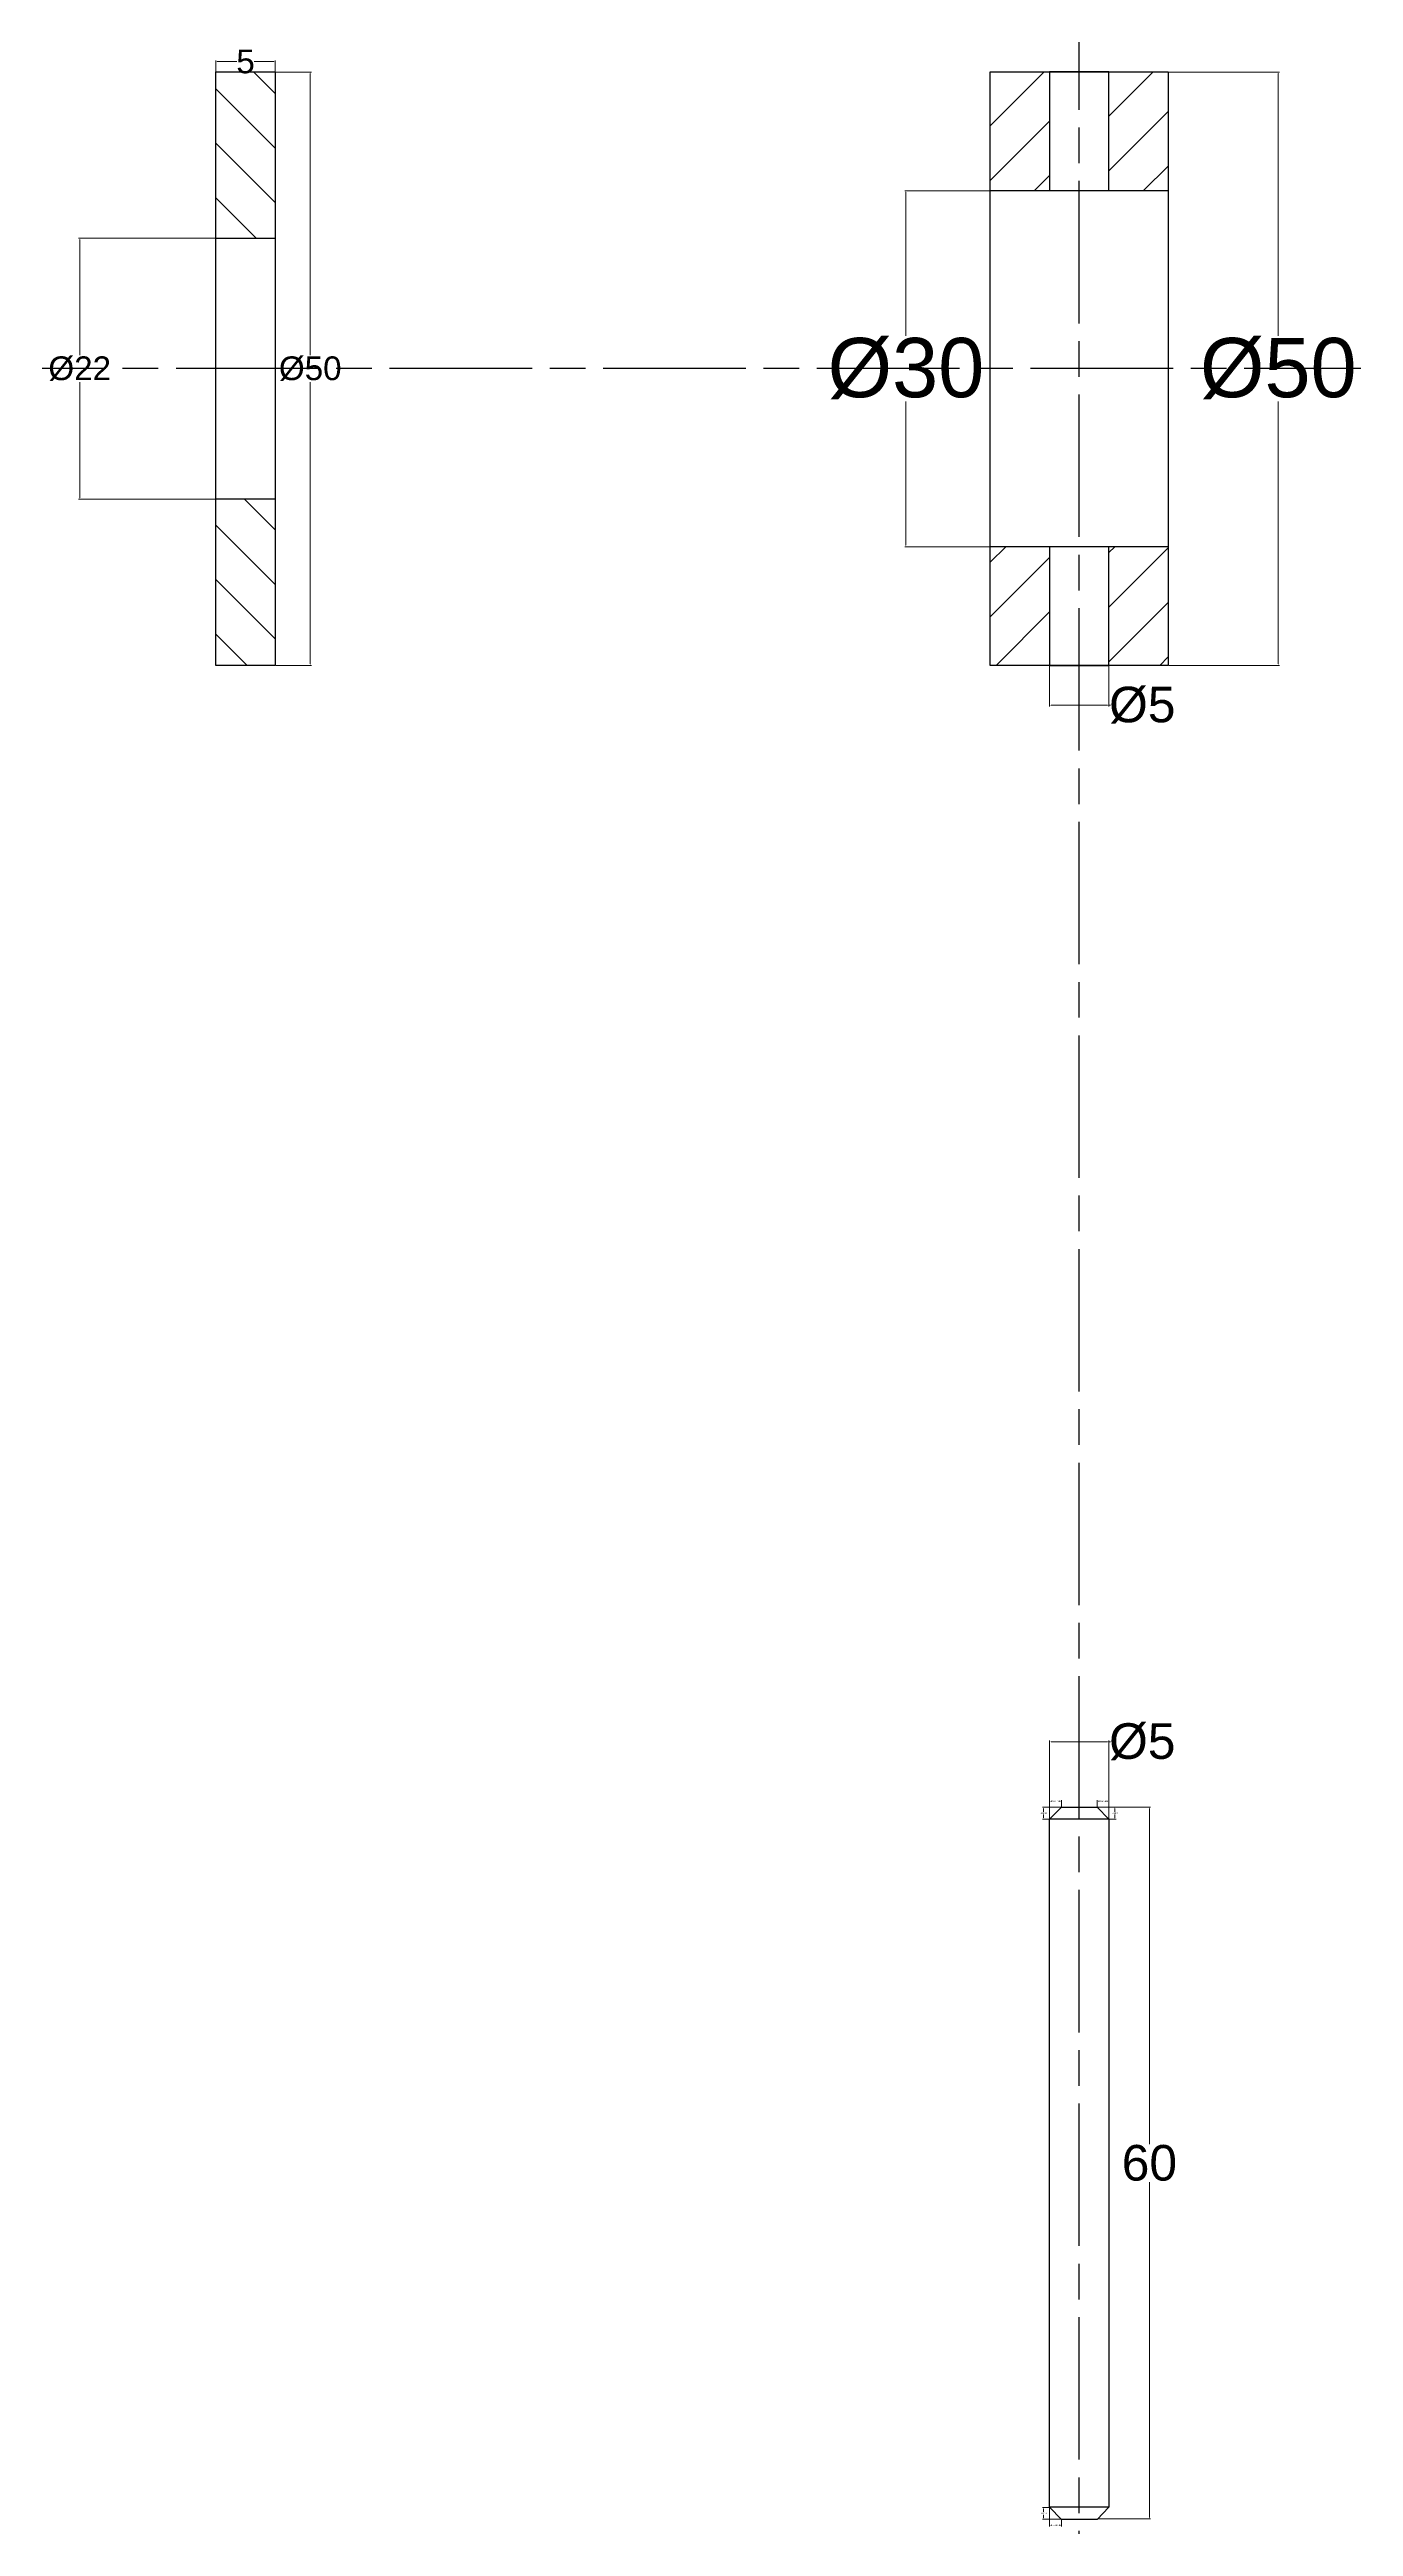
# Model space of a CAD drawing. Header units: inches. Extents: x -831 to 562, y -423 to 205.
# Drawn here: x -317.1 to -207.2, y -21.8 to 186.9 of the extents above; entities that cross this region are included whole.
import ezdxf

# ---------------------------------------------------------------- set-up
doc = ezdxf.new("R2010")
doc.units = ezdxf.units.IN
doc.header["$MEASUREMENT"] = 0
doc.linetypes.add('AM_ISO08W050', pattern=[18, 12, -1.5, 3, -1.5])
doc.layers.add('AM_5', color=3, linetype='Continuous', lineweight=15)
doc.styles.get("Standard").update_dxf_attribs({"font": 'arial.ttf'})
doc.dimstyles.new('AM_ANSI$0', dxfattribs={"dimtxt": 0.12, "dimasz": 0.12, "dimexe": 0.1, "dimexo": 0.05, "dimgap": 0.06, "dimtad": 0, "dimtih": 1, "dimtoh": 1, "dimdec": 4, "dimzin": 7, "dimdsep": 46, "dimtxsty": 'Standard', "dimcen": 0, "dimclrd": 256, "dimclre": 256, "dimclrt": 2, "dimadec": 0, "dimazin": 2, "dimtp": 0.1, "dimtm": 0.1, "dimtfac": 0.71, "dimtdec": 4, "dimtofl": 0, "dimtmove": 0, "dimatfit": 3, "dimfxl": 1, "dimtolj": 1, "dimtzin": 7, "dimlwd": -1, "dimlwe": -1, "dimarcsym": 1})

# ---------------------------------------------------------------- blocks, each defined once
blk = doc.blocks.new('*D5')
at = {"layer": 'AM_5', "linetype": 'ByBlock', "transparency": 16777216}
for p, q in [((-232.82, -20.28), (-232.82, -21.84)), ((-232.7, -21.74), (-232.62, -21.74)), ((-231.94, -21.74), (-232.02, -21.74)), ((-231.82, -21.29), (-231.82, -21.84))]:
    blk.add_line(p, q, dxfattribs=at)
at = {"layer": 'AM_5', "transparency": 16777216}
for points in [[(-232.7, -21.72), (-232.7, -21.76), (-232.82, -21.74)], [(-231.94, -21.72), (-231.94, -21.76), (-231.82, -21.74)]]:
    blk.add_solid(points, dxfattribs=at)
at = {"layer": 'Defpoints', "color": 0, "transparency": 16777216}
for p in [(-232.82, -20.23), (-231.82, -21.24), (-231.82, -21.74)]:
    blk.add_point(p, dxfattribs=at)
at = {"layer": 'AM_5', "color": 2, "transparency": 16777216, "insert": (-232.32, -21.74), "char_height": 0.12, "attachment_point": 5}
blk.add_mtext('\\A1;1.0000', dxfattribs=at)
blk = doc.blocks.new('*D6')
at = {"layer": 'AM_5', "linetype": 'ByBlock', "transparency": 16777216}
for p, q in [((-232.87, -20.23), (-233.42, -20.23)), ((-233.32, -20.35), (-233.32, -20.61)), ((-233.32, -21.12), (-233.32, -20.86)), ((-231.87, -21.24), (-233.42, -21.24))]:
    blk.add_line(p, q, dxfattribs=at)
at = {"layer": 'AM_5', "transparency": 16777216}
for points in [[(-233.34, -20.35), (-233.3, -20.35), (-233.32, -20.23)], [(-233.34, -21.12), (-233.3, -21.12), (-233.32, -21.24)]]:
    blk.add_solid(points, dxfattribs=at)
at = {"layer": 'Defpoints', "color": 0, "transparency": 16777216}
for p in [(-233.32, -20.23), (-232.82, -20.23), (-231.82, -21.24)]:
    blk.add_point(p, dxfattribs=at)
at = {"layer": 'AM_5', "color": 2, "transparency": 16777216, "insert": (-233.32, -20.74), "char_height": 0.12, "attachment_point": 5}
blk.add_mtext('\\A1;1.0121', dxfattribs=at)
blk = doc.blocks.new('*D9')
at = {"layer": 'AM_5', "linetype": 'ByBlock', "transparency": 16777216}
for p, q in [((-231.86, 38.76), (-233.42, 38.76)), ((-232.87, 37.76), (-233.42, 37.76)), ((-233.32, 38.64), (-233.32, 38.38)), ((-233.32, 37.88), (-233.32, 38.14))]:
    blk.add_line(p, q, dxfattribs=at)
at = {"layer": 'AM_5', "transparency": 16777216}
for points in [[(-233.34, 38.64), (-233.3, 38.64), (-233.32, 38.76)], [(-233.34, 37.88), (-233.3, 37.88), (-233.32, 37.76)]]:
    blk.add_solid(points, dxfattribs=at)
at = {"layer": 'Defpoints', "color": 0, "transparency": 16777216}
for p in [(-233.32, 37.76), (-232.82, 37.76), (-231.81, 38.76)]:
    blk.add_point(p, dxfattribs=at)
at = {"layer": 'AM_5', "color": 2, "transparency": 16777216, "insert": (-233.32, 38.26), "char_height": 0.12, "attachment_point": 5}
blk.add_mtext('\\A1;1.0000', dxfattribs=at)
blk = doc.blocks.new('*D10')
at = {"layer": 'AM_5', "linetype": 'ByBlock', "transparency": 16777216}
for p, q in [((-232.82, 37.81), (-232.82, 39.36)), ((-232.7, 39.26), (-232.61, 39.26)), ((-231.93, 39.26), (-232.02, 39.26)), ((-231.81, 38.81), (-231.81, 39.36))]:
    blk.add_line(p, q, dxfattribs=at)
at = {"layer": 'AM_5', "transparency": 16777216}
for points in [[(-232.7, 39.28), (-232.7, 39.24), (-232.82, 39.26)], [(-231.93, 39.28), (-231.93, 39.24), (-231.81, 39.26)]]:
    blk.add_solid(points, dxfattribs=at)
at = {"layer": 'Defpoints', "color": 0, "transparency": 16777216}
for p in [(-232.82, 37.76), (-231.81, 39.26), (-231.81, 38.76)]:
    blk.add_point(p, dxfattribs=at)
at = {"layer": 'AM_5', "color": 2, "transparency": 16777216, "insert": (-232.31, 39.26), "char_height": 0.12, "attachment_point": 5}
blk.add_mtext('\\A1;1.0121', dxfattribs=at)
blk = doc.blocks.new('*D11')
at = {"layer": 'AM_5', "linetype": 'ByBlock', "transparency": 16777216}
for p, q in [((-228.82, 38.81), (-228.82, 39.36)), ((-228.7, 39.26), (-228.62, 39.26)), ((-227.94, 39.26), (-228.02, 39.26)), ((-227.82, 37.81), (-227.82, 39.36))]:
    blk.add_line(p, q, dxfattribs=at)
at = {"layer": 'AM_5', "transparency": 16777216}
for points in [[(-228.7, 39.28), (-228.7, 39.24), (-228.82, 39.26)], [(-227.94, 39.28), (-227.94, 39.24), (-227.82, 39.26)]]:
    blk.add_solid(points, dxfattribs=at)
at = {"layer": 'Defpoints', "color": 0, "transparency": 16777216}
for p in [(-228.82, 39.26), (-228.82, 38.76), (-227.82, 37.76)]:
    blk.add_point(p, dxfattribs=at)
at = {"layer": 'AM_5', "color": 2, "transparency": 16777216, "insert": (-228.32, 39.26), "char_height": 0.12, "attachment_point": 5}
blk.add_mtext('\\A1;1.0000', dxfattribs=at)
blk = doc.blocks.new('*D12')
at = {"layer": 'AM_5', "linetype": 'ByBlock', "transparency": 16777216}
for p, q in [((-228.77, 38.76), (-227.22, 38.76)), ((-227.77, 37.76), (-227.22, 37.76)), ((-227.32, 38.64), (-227.32, 38.38)), ((-227.32, 37.88), (-227.32, 38.14))]:
    blk.add_line(p, q, dxfattribs=at)
at = {"layer": 'AM_5', "transparency": 16777216}
for points in [[(-227.34, 38.64), (-227.3, 38.64), (-227.32, 38.76)], [(-227.34, 37.88), (-227.3, 37.88), (-227.32, 37.76)]]:
    blk.add_solid(points, dxfattribs=at)
at = {"layer": 'Defpoints', "color": 0, "transparency": 16777216}
for p in [(-228.82, 38.76), (-227.82, 37.76), (-227.32, 37.76)]:
    blk.add_point(p, dxfattribs=at)
at = {"layer": 'AM_5', "color": 2, "transparency": 16777216, "insert": (-227.32, 38.26), "char_height": 0.12, "attachment_point": 5}
blk.add_mtext('\\A1;1.0000', dxfattribs=at)
blk = doc.blocks.new('*D57')
at = {"layer": 'AM_5', "linetype": 'ByBlock', "transparency": 16777216}
for p, q in [((-222.77, 184.97), (-213.45, 184.97)), ((-213.55, 184.85), (-213.55, 162.73)), ((-213.55, 135.09), (-213.55, 157.22)), ((-222.77, 134.97), (-213.45, 134.97))]:
    blk.add_line(p, q, dxfattribs=at)
at = {"layer": 'AM_5', "transparency": 16777216}
for points in [[(-213.57, 184.85), (-213.53, 184.85), (-213.55, 184.97)], [(-213.57, 135.09), (-213.53, 135.09), (-213.55, 134.97)]]:
    blk.add_solid(points, dxfattribs=at)
at = {"layer": 'Defpoints', "color": 0, "transparency": 16777216}
for p in [(-222.82, 184.97), (-222.82, 134.97), (-213.55, 134.97)]:
    blk.add_point(p, dxfattribs=at)
at = {"layer": 'AM_5', "color": 2, "transparency": 16777216, "insert": (-213.55, 159.97), "char_height": 0.12, "attachment_point": 5}
blk.add_mtext('\\A1;{\\H5;%%C50}', dxfattribs=at)
blk = doc.blocks.new('*D58')
at = {"layer": 'AM_5', "linetype": 'ByBlock', "transparency": 16777216}
for p, q in [((-237.87, 174.97), (-245.02, 174.97)), ((-244.92, 174.85), (-244.92, 162.73)), ((-244.92, 145.09), (-244.92, 157.22)), ((-237.87, 144.97), (-245.02, 144.97))]:
    blk.add_line(p, q, dxfattribs=at)
at = {"layer": 'AM_5', "transparency": 16777216}
for points in [[(-244.94, 174.85), (-244.9, 174.85), (-244.92, 174.97)], [(-244.94, 145.09), (-244.9, 145.09), (-244.92, 144.97)]]:
    blk.add_solid(points, dxfattribs=at)
at = {"layer": 'Defpoints', "color": 0, "transparency": 16777216}
for p in [(-237.82, 174.97), (-244.92, 144.97), (-237.82, 144.97)]:
    blk.add_point(p, dxfattribs=at)
at = {"layer": 'AM_5', "color": 2, "transparency": 16777216, "insert": (-244.92, 159.97), "char_height": 0.12, "attachment_point": 5}
blk.add_mtext('\\A1;{\\H5;%%C30}', dxfattribs=at)
blk = doc.blocks.new('*D59')
at = {"layer": 'AM_5', "linetype": 'ByBlock', "transparency": 16777216}
for p, q in [((-232.82, 134.92), (-232.82, 131.52)), ((-227.82, 134.92), (-227.82, 131.52)), ((-232.7, 131.62), (-227.94, 131.62)), ((-227.82, 131.62), (-227.7, 131.62))]:
    blk.add_line(p, q, dxfattribs=at)
at = {"layer": 'AM_5', "transparency": 16777216}
for points in [[(-232.7, 131.64), (-232.7, 131.6), (-232.82, 131.62)], [(-227.94, 131.64), (-227.94, 131.6), (-227.82, 131.62)]]:
    blk.add_solid(points, dxfattribs=at)
at = {"layer": 'Defpoints', "color": 0, "transparency": 16777216}
for p in [(-232.82, 134.97), (-227.82, 134.97), (-227.82, 131.62)]:
    blk.add_point(p, dxfattribs=at)
at = {"layer": 'AM_5', "color": 2, "transparency": 16777216, "insert": (-225.01, 131.62), "char_height": 0.12, "attachment_point": 5}
blk.add_mtext('\\A1;{\\H3;%%C5}', dxfattribs=at)
blk = doc.blocks.new('*D77')
at = {"layer": 'AM_5', "linetype": 'ByBlock', "transparency": 16777216}
for p, q in [((-232.82, 37.81), (-232.82, 44.38)), ((-232.7, 44.28), (-227.94, 44.28)), ((-227.82, 37.81), (-227.82, 44.38)), ((-227.82, 44.28), (-227.7, 44.28))]:
    blk.add_line(p, q, dxfattribs=at)
at = {"layer": 'AM_5', "transparency": 16777216}
for points in [[(-232.7, 44.3), (-232.7, 44.26), (-232.82, 44.28)], [(-227.94, 44.3), (-227.94, 44.26), (-227.82, 44.28)]]:
    blk.add_solid(points, dxfattribs=at)
at = {"layer": 'Defpoints', "color": 0, "transparency": 16777216}
for p in [(-227.82, 44.28), (-232.82, 37.76), (-227.82, 37.76)]:
    blk.add_point(p, dxfattribs=at)
at = {"layer": 'AM_5', "color": 2, "transparency": 16777216, "insert": (-225.01, 44.28), "char_height": 0.12, "attachment_point": 5}
blk.add_mtext('\\A1;{\\H3;%%C5}', dxfattribs=at)
blk = doc.blocks.new('*D78')
at = {"layer": 'AM_5', "linetype": 'ByBlock', "transparency": 16777216}
for p, q in [((-228.77, 38.76), (-224.31, 38.76)), ((-224.41, 38.64), (-224.41, 10.37)), ((-224.41, -21.09), (-224.41, 7.18)), ((-228.74, -21.21), (-224.31, -21.21))]:
    blk.add_line(p, q, dxfattribs=at)
at = {"layer": 'AM_5', "transparency": 16777216}
for points in [[(-224.43, 38.64), (-224.39, 38.64), (-224.41, 38.76)], [(-224.43, -21.09), (-224.39, -21.09), (-224.41, -21.21)]]:
    blk.add_solid(points, dxfattribs=at)
at = {"layer": 'Defpoints', "color": 0, "transparency": 16777216}
for p in [(-228.82, 38.76), (-228.79, -21.21), (-224.41, -21.21)]:
    blk.add_point(p, dxfattribs=at)
at = {"layer": 'AM_5', "color": 2, "transparency": 16777216, "insert": (-224.41, 8.78), "char_height": 0.12, "attachment_point": 5}
blk.add_mtext('\\A1;{\\H3;60}', dxfattribs=at)
blk = doc.blocks.new('*D60')
at = {"layer": 'AM_5', "linetype": 'ByBlock', "transparency": 16777216}
for p, q in [((-298.01, 184.97), (-295.01, 184.97)), ((-295.11, 184.85), (-295.11, 161.11)), ((-295.11, 135.09), (-295.11, 158.84)), ((-298.01, 134.97), (-295.01, 134.97))]:
    blk.add_line(p, q, dxfattribs=at)
at = {"layer": 'AM_5', "transparency": 16777216}
for points in [[(-295.13, 184.85), (-295.09, 184.85), (-295.11, 184.97)], [(-295.13, 135.09), (-295.09, 135.09), (-295.11, 134.97)]]:
    blk.add_solid(points, dxfattribs=at)
at = {"layer": 'Defpoints', "color": 0, "transparency": 16777216}
for p in [(-298.06, 184.97), (-298.06, 134.97), (-295.11, 134.97)]:
    blk.add_point(p, dxfattribs=at)
at = {"layer": 'AM_5', "color": 2, "transparency": 16777216, "insert": (-295.11, 159.97), "char_height": 0.12, "attachment_point": 5}
blk.add_mtext('\\A1;{\\H2;%%C50}', dxfattribs=at)
blk = doc.blocks.new('*D61')
at = {"layer": 'AM_5', "linetype": 'ByBlock', "transparency": 16777216}
for p, q in [((-303.11, 170.97), (-314.63, 170.97)), ((-314.53, 170.85), (-314.53, 161.11)), ((-314.53, 149.09), (-314.53, 158.84)), ((-303.11, 148.97), (-314.63, 148.97))]:
    blk.add_line(p, q, dxfattribs=at)
at = {"layer": 'AM_5', "transparency": 16777216}
for points in [[(-314.55, 170.85), (-314.51, 170.85), (-314.53, 170.97)], [(-314.55, 149.09), (-314.51, 149.09), (-314.53, 148.97)]]:
    blk.add_solid(points, dxfattribs=at)
at = {"layer": 'Defpoints', "color": 0, "transparency": 16777216}
for p in [(-314.53, 170.97), (-303.06, 170.97), (-303.06, 148.97)]:
    blk.add_point(p, dxfattribs=at)
at = {"layer": 'AM_5', "color": 2, "transparency": 16777216, "insert": (-314.53, 159.97), "char_height": 0.12, "attachment_point": 5}
blk.add_mtext('\\A1;{\\H2;%%C22}', dxfattribs=at)
blk = doc.blocks.new('*D65')
at = {"layer": 'AM_5', "linetype": 'ByBlock', "transparency": 16777216}
for p, q in [((-303.06, 185.02), (-303.06, 185.95)), ((-302.94, 185.85), (-301.28, 185.85)), ((-298.18, 185.85), (-299.84, 185.85)), ((-298.06, 185.02), (-298.06, 185.95))]:
    blk.add_line(p, q, dxfattribs=at)
at = {"layer": 'AM_5', "transparency": 16777216}
for points in [[(-302.94, 185.87), (-302.94, 185.83), (-303.06, 185.85)], [(-298.18, 185.87), (-298.18, 185.83), (-298.06, 185.85)]]:
    blk.add_solid(points, dxfattribs=at)
at = {"layer": 'Defpoints', "color": 0, "transparency": 16777216}
for p in [(-303.06, 185.85), (-303.06, 184.97), (-298.06, 184.97)]:
    blk.add_point(p, dxfattribs=at)
at = {"layer": 'AM_5', "color": 2, "transparency": 16777216, "insert": (-300.56, 185.85), "char_height": 0.12, "attachment_point": 5}
blk.add_mtext('\\A1;{\\H2;5}', dxfattribs=at)

msp = doc.modelspace()

# ---------------------------------------------------------------- hatches: boundary and pattern name
h = msp.add_hatch()
h.set_pattern_fill('ANSI31', color=256, scale=26, angle=90)
h.paths.add_polyline_path([(-298.06156, 184.97468), (-303.06156, 184.97468), (-303.06156, 170.97468), (-298.06156, 170.97468)])
h.paths.add_polyline_path([(-298.06156, 148.97468), (-303.06156, 148.97468), (-303.06156, 134.97468), (-298.06156, 134.97468)])
h = msp.add_hatch()
h.set_pattern_fill('ANSI31', color=256, scale=26)
h.paths.add_polyline_path([(-222.82041, 144.97468), (-227.82041, 144.97468), (-227.82041, 134.97468), (-222.82041, 134.97468)])
h.paths.add_polyline_path([(-232.82041, 144.97468), (-237.82041, 144.97468), (-237.82041, 134.97468), (-232.82041, 134.97468)])
h.paths.add_polyline_path([(-222.82041, 184.97468), (-227.82041, 184.97468), (-227.82041, 174.97468), (-222.82041, 174.97468)])
h.paths.add_polyline_path([(-232.82041, 184.97468), (-237.82041, 184.97468), (-237.82041, 174.97468), (-232.82041, 174.97468)])

# ---------------------------------------------------------------- linework, layer by layer
for p, q in [((-227.82041, 37.75842), (-232.82041, 37.75842)), ((-227.82041, -20.22944), (-232.82041, -20.22944)), ((-227.82041, -20.22944), (-228.82041, -21.24158))]:
    msp.add_line(p, q)
at = {"linetype": 'AM_ISO08W050'}
for p, direction in [((-230.32041, 23.31116), (0, 1)), ((-37.91919, 159.97468), (-1, 0))]:
    msp.add_xline(p, direction, dxfattribs=at)
for points in [[(-303.06156, 184.97468), (-298.06156, 184.97468), (-298.06156, 134.97468), (-303.06156, 134.97468)], [(-237.82041, 184.97468), (-222.82041, 184.97468), (-222.82041, 134.97468), (-237.82041, 134.97468)], [(-227.82041, 184.97468), (-232.82041, 184.97468), (-232.82041, 174.97468), (-227.82041, 174.97468)], [(-237.82041, 174.97468), (-222.82041, 174.97468), (-222.82041, 144.97468), (-237.82041, 144.97468)], [(-303.06156, 170.97468), (-298.06156, 170.97468), (-298.06156, 148.97468), (-303.06156, 148.97468)], [(-227.82041, 144.97468), (-232.82041, 144.97468), (-232.82041, 134.97468), (-227.82041, 134.97468)]]:
    msp.add_lwpolyline(points, close=True)
msp.add_lwpolyline([(-228.82041, -21.24158), (-231.82041, -21.24158), (-232.82041, -20.22944), (-232.82041, 37.75842), (-231.80827, 38.75842), (-228.82041, 38.75842), (-227.82041, 37.75842), (-227.82041, -20.22944)])

# ---------------------------------------------------------------- dimensions: what is measured, and where the dimension line sits
at = {"layer": 'AM_5'}
for base, p1, p2, text, picture, middle in [((-303.06156, 185.84931), (-298.06156, 184.97468), (-303.06156, 184.97468), '{\\H2;5}', '*D65', (-300.56156, 185.84931)), ((-227.82041, 44.27865), (-232.82041, 37.75842), (-227.82041, 37.75842), '{\\H3;%%C5}', '*D77', (-225.01388, 44.27865))]:
    dim = msp.add_linear_dim(base=base, p1=p1, p2=p2, text=text, dimstyle='AM_ANSI$0', override={"dimpost": ''}, dxfattribs=at)
    dim.commit()
    dim.dimension.update_dxf_attribs({"geometry": picture, "text_midpoint": middle})
for base, p1, p2, angle, text, picture, middle in [((-295.10743, 134.97468), (-298.06156, 184.97468), (-298.06156, 134.97468), 90, '{\\H2;%%C50}', '*D60', (-295.10743, 159.97468)), ((-213.54671, 134.97468), (-222.82041, 184.97468), (-222.82041, 134.97468), 90, '{\\H5;%%C50}', '*D57', (-213.54671, 159.97468)), ((-244.9174, 144.97468), (-237.82041, 174.97468), (-237.82041, 144.97468), 90, '{\\H5;%%C30}', '*D58', (-244.9174, 159.97468)), ((-314.52834, 170.97468), (-303.06156, 148.97468), (-303.06156, 170.97468), 90, '{\\H2;%%C22}', '*D61', (-314.52834, 159.97468)), ((-227.82041, 131.6204), (-232.82041, 134.97468), (-227.82041, 134.97468), 0, '{\\H3;%%C5}', '*D59', (-225.01388, 131.6204)), ((-224.4134, -21.20632), (-228.82041, 38.75842), (-228.78557, -21.20632), 90, '{\\H3;60}', '*D78', (-224.4134, 8.77605))]:
    dim = msp.add_linear_dim(base=base, p1=p1, p2=p2, angle=angle, text=text, dimstyle='AM_ANSI$0', override={"dimpost": ''}, dxfattribs=at)
    dim.commit()
    dim.dimension.update_dxf_attribs({"geometry": picture, "text_midpoint": middle})
for base, p1, p2, angle, picture, middle in [((-233.32041, 37.75842), (-231.80827, 38.75842), (-232.82041, 37.75842), 90, '*D9', (-233.32041, 38.25842)), ((-231.80827, 39.25842), (-232.82041, 37.75842), (-231.80827, 38.75842), 0, '*D10', (-232.31434, 39.25842)), ((-227.32041, 37.75842), (-228.82041, 38.75842), (-227.82041, 37.75842), 90, '*D12', (-227.32041, 38.25842)), ((-233.32041, -20.22944), (-231.82041, -21.24158), (-232.82041, -20.22944), 90, '*D6', (-233.32041, -20.73551)), ((-231.82041, -21.74158), (-232.82041, -20.22944), (-231.82041, -21.24158), 0, '*D5', (-232.32041, -21.74158))]:
    dim = msp.add_linear_dim(base=base, p1=p1, p2=p2, angle=angle, dimstyle='AM_ANSI$0', dxfattribs=at)
    dim.commit()
    dim.dimension.update_dxf_attribs({"geometry": picture, "text_midpoint": middle})
dim = msp.add_linear_dim(base=(-228.82041, 39.25842), p1=(-227.82041, 37.75842), p2=(-228.82041, 38.75842), dimstyle='AM_ANSI$0', dxfattribs=at)
dim.commit()
dim.dimension.update_dxf_attribs({"geometry": '*D11', "text_midpoint": (-228.32041, 39.25842)})

doc.saveas('drawing.dxf')
